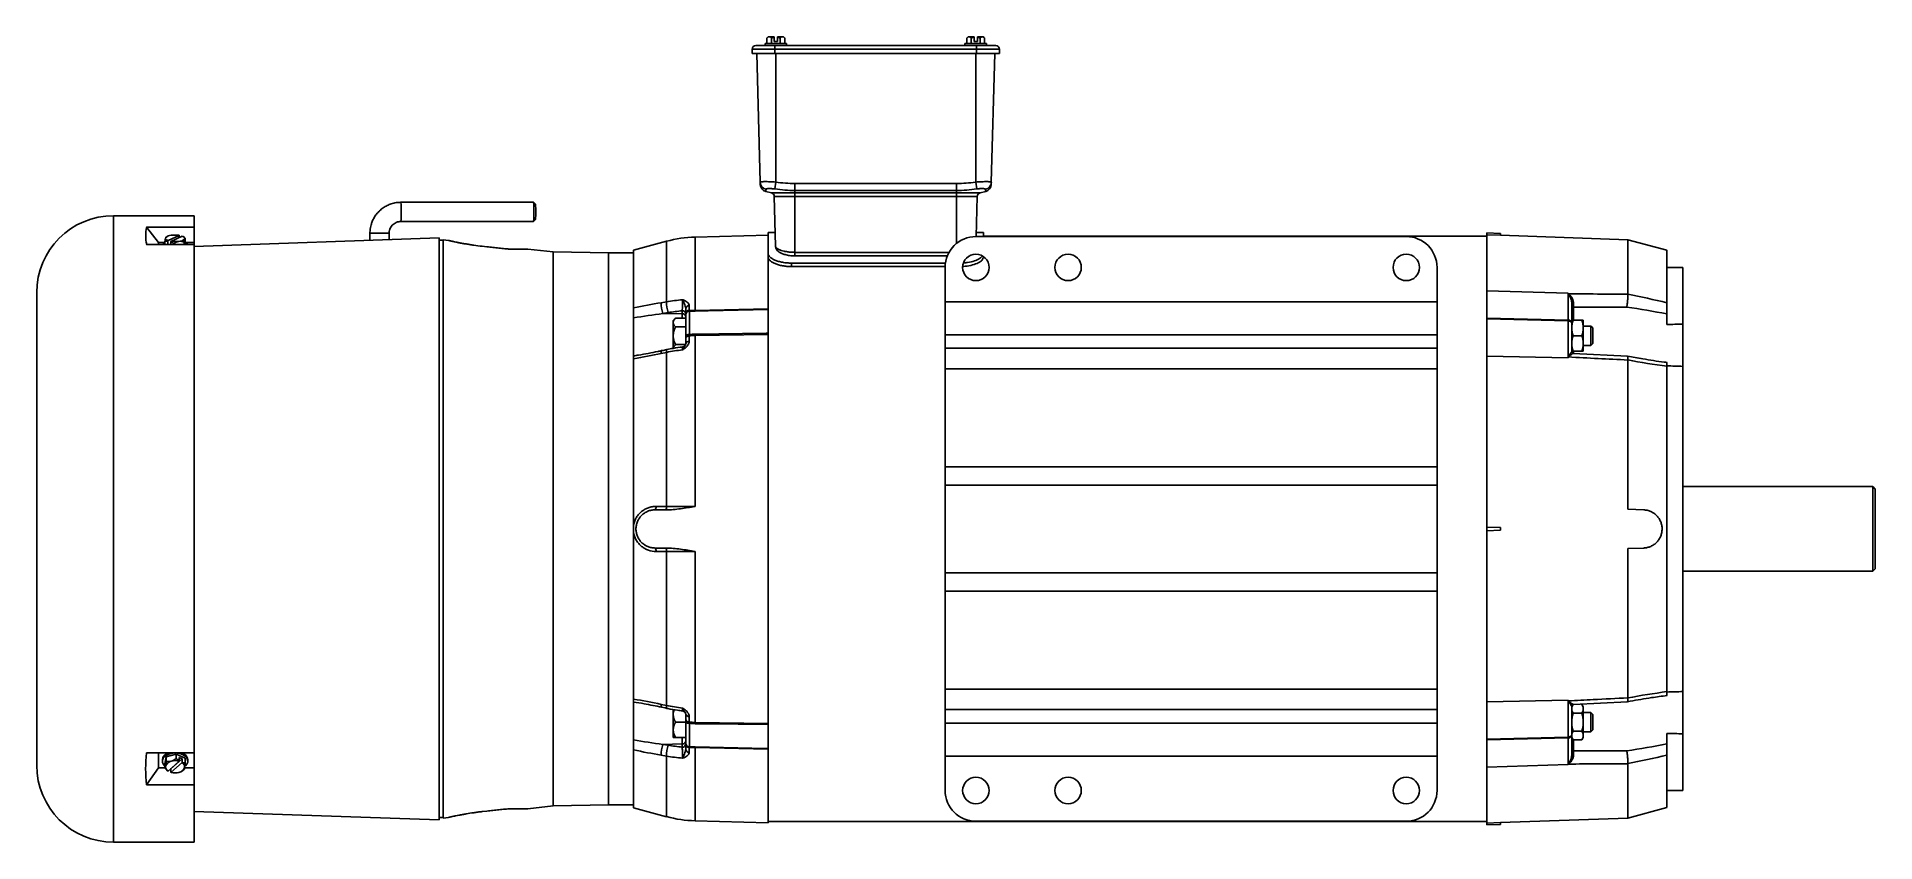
# Paper-space layout '_Bottom' of a CAD drawing. Header units: inches. Extents: x -17.7 to 12.2, y -5.1 to 8.
import ezdxf

# ---------------------------------------------------------------- set-up
doc = ezdxf.new("R2010")
doc.units = ezdxf.units.IN
doc.header["$MEASUREMENT"] = 0

psp = doc.layouts.new('_Bottom')

# ---------------------------------------------------------------- linework, layer by layer
at = {"color": 7, "linetype": 'Continuous', "lineweight": 25}
for p, q in [((-2.084, 7.795), (-6.104, 7.795)), ((-6.104, 7.725), (-6.104, 7.795)), ((-6.044, 7.855), (-2.144, 7.855)), ((-5.893, 7.886), (-5.893, 7.855)), ((-5.545, 7.886), (-5.893, 7.886)), ((-5.863, 7.977), (-5.863, 7.886)), ((-5.746, 7.996), (-5.844, 7.996)), ((-5.791, 7.977), (-5.791, 7.886)), ((-5.746, 7.996), (-5.746, 7.922)), ((-5.746, 7.922), (-5.692, 7.922)), ((-5.734, 7.725), (-5.734, 7.855)), ((-5.692, 7.922), (-5.692, 7.996)), ((-5.594, 7.996), (-5.692, 7.996)), ((-5.647, 7.977), (-5.647, 7.886)), ((-5.575, 7.977), (-5.575, 7.886)), ((-5.545, 7.855), (-5.545, 7.886)), ((-2.643, 7.886), (-2.643, 7.855)), ((-2.295, 7.886), (-2.643, 7.886)), ((-2.613, 7.977), (-2.613, 7.886)), ((-2.496, 7.996), (-2.594, 7.996)), ((-2.541, 7.977), (-2.541, 7.886)), ((-2.496, 7.996), (-2.496, 7.922)), ((-2.496, 7.922), (-2.442, 7.922)), ((-2.454, 7.725), (-2.454, 7.855)), ((-2.344, 7.996), (-2.442, 7.996)), ((-2.442, 7.922), (-2.442, 7.996)), ((-2.397, 7.977), (-2.397, 7.886)), ((-2.325, 7.977), (-2.325, 7.886)), ((-2.295, 7.855), (-2.295, 7.886)), ((-2.084, 7.725), (-2.084, 7.795)), ((-6.104, 7.725), (-2.084, 7.725)), ((-5.973, 5.633), (-6.028, 7.725)), ((-5.719, 5.636), (-5.719, 7.725)), ((-2.469, 5.636), (-2.469, 7.725)), ((-2.215, 5.633), (-2.16, 7.725)), ((-5.884, 5.484), (-5.79, 5.459)), ((-5.79, 5.459), (-2.398, 5.459)), ((-2.443, 5.402), (-5.745, 5.402)), ((-5.724, 4.593), (-5.745, 5.402)), ((-5.735, 5.524), (-5.719, 5.636)), ((-5.409, 5.613), (-2.779, 5.613)), ((-5.409, 5.613), (-5.409, 4.436)), ((-2.779, 5.5), (-5.409, 5.5)), ((-2.779, 4.64), (-2.779, 5.613)), ((-2.469, 5.636), (-2.453, 5.524)), ((-2.443, 5.402), (-2.46, 4.75)), ((-2.304, 5.484), (-2.398, 5.459)), ((-15.179, 5.09), (-16.489, 5.09)), ((-15.179, 5.09), (-15.179, -5.09)), ((-9.66, 5.308), (-11.818, 5.308)), ((-9.629, 5.276), (-9.659, 5.307)), ((-15.952, 4.901), (-15.179, 4.901)), ((-15.952, 4.901), (-15.758, 4.652)), ((-12.32, 4.805), (-12.32, 4.689)), ((-12.32, 4.805), (-12.008, 4.805)), ((-12.008, 4.7), (-12.008, 4.805)), ((-11.818, 4.995), (-9.66, 4.995)), ((-9.659, 4.995), (-9.629, 5.026)), ((-5.73, 4.818), (-5.844, 4.818)), ((-5.844, 4.818), (-5.844, 3.578)), ((-2.344, 4.818), (-2.458, 4.818)), ((-2.344, 4.818), (-2.344, 4.75)), ((5.844, 4.809), (5.844, -4.809)), ((6.064, 4.801), (5.844, 4.809)), ((6.064, 4.771), (6.064, 4.801)), ((-15.179, 4.623), (-15.952, 4.623)), ((-15.758, 4.652), (-15.758, 4.623)), ((-15.655, 4.652), (-15.758, 4.652)), ((-15.654, 4.669), (-15.654, 4.623)), ((-15.606, 4.623), (-15.606, 4.681)), ((-15.423, 4.77), (-15.604, 4.685)), ((-15.557, 4.632), (-15.577, 4.623)), ((-15.557, 4.669), (-15.557, 4.623)), ((-15.374, 4.758), (-15.556, 4.673)), ((-15.509, 4.632), (-15.509, 4.623)), ((-15.421, 4.736), (-15.421, 4.768)), ((-15.344, 4.657), (-15.344, 4.623)), ((-15.324, 4.634), (-15.328, 4.623)), ((-15.324, 4.719), (-15.324, 4.634)), ((-15.179, 4.652), (-15.324, 4.652)), ((-11.194, 4.728), (-15.179, 4.589)), ((-11.194, -4.728), (-11.194, 4.728)), ((-11.132, 4.69), (-11.194, 4.69)), ((-11.041, 4.687), (-11.132, 4.697)), ((-11.132, 4.697), (-11.132, -4.697)), ((-10.419, 4.584), (-10.497, 4.593)), ((-9.342, 4.5), (-9.752, 4.545)), ((-8.442, 4.484), (-9.342, 4.5)), ((-9.342, 4.5), (-9.342, -4.5)), ((-7.497, 4.675), (-8.032, 4.532)), ((-8.032, 3.59), (-8.032, 4.532)), ((-5.844, 4.773), (-7.032, 4.742)), ((-2.466, 4.75), (4.534, 4.75)), ((5.844, 4.756), (-2.344, 4.756)), ((6.064, 4.771), (5.844, 4.779)), ((8.136, 4.699), (6.064, 4.771)), ((8.774, 4.528), (8.136, 4.699)), ((8.136, 3.814), (8.136, 4.699)), ((8.774, 3.676), (8.774, 4.528)), ((-8.032, 4.484), (-8.442, 4.484)), ((-5.464, 4.319), (-2.961, 4.319)), ((-5.464, 4.319), (-5.464, 4.263)), ((-5.464, 4.263), (-2.966, 4.263)), ((-2.93, 4.436), (-5.409, 4.436)), ((-2.966, 4.25), (-2.966, -4.25)), ((-2.344, 4.427), (-2.344, 4.417)), ((5.034, 4.25), (5.034, -4.25)), ((9.032, 4.249), (8.774, 4.249)), ((9.032, 4.249), (9.032, -4.249)), ((-17.739, 3.84), (-17.739, -3.84)), ((-7.583, 3.676), (-7.497, 3.691)), ((-7.128, 3.627), (-7.128, 3.551)), ((-2.966, 3.69), (5.034, 3.69)), ((7.166, 3.83), (5.844, 3.868)), ((7.166, 3.394), (7.166, 3.83)), ((7.224, 3.683), (7.224, 2.88)), ((-8.032, 3.494), (-8.032, 2.811)), ((-7.47, 3.515), (-7.556, 3.5)), ((-7.556, 3.5), (-7.242, 3.494)), ((-7.351, 3.425), (-7.389, 3.387)), ((-7.389, 3.387), (-7.389, 2.925)), ((-7.351, 3.425), (-7.184, 3.425)), ((-7.242, 3.425), (-7.242, 3.544)), ((-7.184, 3.506), (-7.184, 3.581)), ((-7.184, 3.14), (-7.184, 3.481)), ((-7.126, 3.538), (-7.126, 3.158)), ((-7.032, 3.551), (-5.844, 3.578)), ((-5.844, 3.18), (-5.844, 3.567)), ((5.844, 3.427), (7.166, 3.394)), ((7.166, 3.381), (5.844, 3.414)), ((7.166, 2.78), (7.166, 3.381)), ((7.246, 3.39), (7.39, 3.39)), ((7.412, 2.89), (7.412, 3.39)), ((7.536, 3.296), (7.412, 3.296)), ((7.566, 3.266), (7.536, 3.296)), ((7.536, 2.983), (7.536, 3.296)), ((8.774, 3.494), (8.774, 3.321)), ((-7.351, 3.282), (-7.184, 3.282)), ((-7.351, 2.997), (-7.184, 2.997)), ((-7.184, 3.009), (-7.184, 3.097)), ((-7.128, 3.137), (-7.128, 3.047)), ((-5.844, 3.159), (-7.032, 3.143)), ((-7.032, 0.365), (-7.032, 3.143)), ((-5.844, 3.159), (-5.844, -3.159)), ((-2.966, 3.156), (5.034, 3.156)), ((7.246, 3.14), (7.39, 3.14)), ((7.536, 2.983), (7.566, 3.013)), ((7.566, 3.013), (7.566, 3.266)), ((-8.032, 0.068), (-8.032, 2.765)), ((-7.497, 2.868), (-7.583, 2.85)), ((-7.497, 0.365), (-7.497, 2.868)), ((-2.966, 2.935), (5.034, 2.935)), ((7.166, 2.78), (5.844, 2.807)), ((7.246, 2.89), (7.39, 2.89)), ((8.131, 2.808), (7.25, 2.852)), ((7.412, 2.983), (7.536, 2.983)), ((8.136, 0.319), (8.136, 2.745)), ((-2.966, 2.603), (5.034, 2.603)), ((8.774, -2.643), (8.774, 2.643)), ((-2.966, 1.01), (5.034, 1.01)), ((-2.966, 0.711), (5.034, 0.711)), ((12.121, 0.687), (9.032, 0.687)), ((12.161, 0.647), (12.121, 0.687)), ((12.121, -0.687), (12.121, 0.687)), ((12.161, 0.647), (12.161, -0.647)), ((-7.684, 0.31), (-7.508, 0.31)), ((8.395, 0.31), (8.136, 0.319)), ((6.064, 0.021), (5.844, 0.029)), ((6.064, -0.021), (6.064, 0.021)), ((-8.032, -2.765), (-8.032, -0.068)), ((6.064, -0.021), (5.844, -0.029)), ((-7.684, -0.31), (-7.508, -0.31)), ((-7.497, -2.868), (-7.497, -0.365)), ((-7.032, -3.143), (-7.032, -0.365)), ((8.136, -0.319), (8.395, -0.31)), ((8.136, -2.745), (8.136, -0.319)), ((-2.966, -0.711), (5.034, -0.711)), ((9.032, -0.687), (12.121, -0.687)), ((12.121, -0.687), (12.161, -0.647)), ((-2.966, -1.01), (5.034, -1.01)), ((-2.966, -2.603), (5.034, -2.603)), ((-8.032, -2.811), (-8.032, -3.494)), ((-7.583, -2.85), (-7.497, -2.868)), ((-7.389, -2.929), (-7.389, -3.387)), ((-2.966, -2.935), (5.034, -2.935)), ((7.166, -2.78), (5.844, -2.807)), ((7.166, -3.381), (7.166, -2.78)), ((7.246, -2.852), (7.224, -2.89)), ((7.224, -2.88), (7.224, -3.683)), ((7.252, -2.852), (8.131, -2.808)), ((7.412, -2.89), (7.39, -2.851)), ((7.412, -3.39), (7.412, -2.89)), ((7.536, -2.983), (7.412, -2.983)), ((7.566, -3.013), (7.536, -2.983)), ((7.536, -3.296), (7.536, -2.983)), ((-7.351, -3.14), (-7.184, -3.14)), ((-7.184, -3.097), (-7.184, -3.009)), ((-7.184, -3.481), (-7.184, -3.14)), ((-7.128, -3.047), (-7.128, -3.137)), ((-7.126, -3.158), (-7.126, -3.538)), ((-7.032, -3.143), (-5.844, -3.159)), ((-5.844, -3.567), (-5.844, -3.18)), ((-2.966, -3.156), (5.034, -3.156)), ((7.246, -2.995), (7.39, -2.995)), ((7.246, -3.284), (7.39, -3.284)), ((7.536, -3.296), (7.566, -3.266)), ((7.566, -3.266), (7.566, -3.013)), ((-7.556, -3.5), (-7.242, -3.494)), ((-7.556, -3.5), (-7.47, -3.515)), ((-7.351, -3.387), (-7.184, -3.387)), ((-7.242, -3.544), (-7.242, -3.387)), ((-7.184, -3.581), (-7.184, -3.506)), ((-7.128, -3.551), (-7.128, -3.627)), ((-5.844, -3.578), (-7.032, -3.551)), ((-5.844, -3.578), (-5.844, -4.773)), ((5.844, -3.414), (7.166, -3.381)), ((7.166, -3.394), (5.844, -3.427)), ((7.166, -3.83), (7.166, -3.394)), ((7.224, -3.39), (7.246, -3.428)), ((7.246, -3.428), (7.39, -3.428)), ((7.39, -3.428), (7.412, -3.39)), ((7.412, -3.296), (7.536, -3.296)), ((8.774, -3.321), (8.774, -3.494)), ((-15.952, -3.64), (-15.179, -3.64)), ((-15.952, -4.156), (-15.758, -3.883)), ((-15.758, -3.64), (-15.758, -3.883)), ((-15.758, -3.883), (-15.654, -3.883)), ((-15.696, -3.749), (-15.696, -3.773)), ((-15.654, -3.819), (-15.634, -3.705)), ((-15.654, -3.889), (-15.654, -3.819)), ((-15.47, -3.658), (-15.634, -3.705)), ((-15.634, -3.774), (-15.634, -3.705)), ((-15.423, -3.775), (-15.604, -3.933)), ((-15.373, -3.735), (-15.557, -3.896)), ((-15.374, -3.797), (-15.556, -3.956)), ((-15.47, -3.728), (-15.47, -3.658)), ((-15.47, -3.658), (-15.324, -3.727)), ((-15.423, -3.775), (-15.421, -3.771)), ((-15.373, -3.735), (-15.421, -3.712)), ((-15.421, -3.712), (-15.421, -3.771)), ((-15.374, -3.797), (-15.373, -3.794)), ((-15.373, -3.794), (-15.373, -3.735)), ((-15.335, -3.883), (-15.179, -3.883)), ((-15.322, -3.851), (-15.331, -3.859)), ((-15.324, -3.796), (-15.324, -3.727)), ((-15.282, -3.773), (-15.282, -3.749)), ((-8.032, -4.532), (-8.032, -3.59)), ((-7.497, -3.691), (-7.583, -3.676)), ((-2.966, -3.69), (5.034, -3.69)), ((7.166, -3.83), (5.844, -3.868)), ((8.136, -4.699), (8.136, -3.814)), ((8.774, -4.528), (8.774, -3.676)), ((-15.179, -4.156), (-15.952, -4.156)), ((-15.557, -3.898), (-15.563, -3.897)), ((-15.557, -3.896), (-15.56, -3.894)), ((-15.557, -3.955), (-15.557, -3.896)), ((-9.342, -4.5), (-8.442, -4.484)), ((-8.442, -4.484), (-8.032, -4.484)), ((8.774, -4.249), (9.032, -4.249)), ((-15.179, -4.589), (-11.194, -4.728)), ((-11.194, -4.69), (-11.132, -4.69)), ((-11.132, -4.697), (-11.041, -4.687)), ((-10.497, -4.593), (-10.419, -4.584)), ((-9.752, -4.545), (-9.342, -4.5)), ((-8.032, -4.532), (-7.497, -4.675)), ((-7.032, -4.742), (-5.844, -4.773)), ((-5.844, -4.756), (5.844, -4.756)), ((-2.466, -4.75), (4.534, -4.75)), ((5.844, -4.779), (6.064, -4.771)), ((6.064, -4.771), (8.136, -4.699)), ((6.064, -4.801), (6.064, -4.771)), ((8.136, -4.699), (8.774, -4.528)), ((6.064, -4.801), (5.844, -4.809)), ((-16.489, -5.09), (-15.179, -5.09))]:
    psp.add_line(p, q, dxfattribs=at)
at = {"color": 8, "linetype": 'Continuous', "lineweight": 25}
for p, q in [((-16.489, 5.09), (-16.489, -5.09)), ((-7.497, 3.691), (-7.497, 4.675)), ((-7.032, 3.551), (-7.032, 4.742)), ((-5.409, 4.494), (-2.902, 4.494)), ((-8.442, 4.484), (-8.442, -4.484)), ((7.253, 3.606), (7.253, 3.391)), ((7.253, 2.885), (7.253, 2.848)), ((-7.032, -4.742), (-7.032, -3.551)), ((7.253, -3.428), (7.253, -3.606)), ((-7.497, -4.675), (-7.497, -3.691))]:
    psp.add_line(p, q, dxfattribs=at)
at = {"color": 7, "linetype": 'Continuous', "lineweight": 25, "flags": 128}
for points in [[(-15.604, 4.685), (-15.615, 4.69), (-15.624, 4.694), (-15.631, 4.699), (-15.637, 4.705), (-15.642, 4.71), (-15.644, 4.716), (-15.645, 4.722), (-15.644, 4.727)], [(-15.334, 4.716), (-15.333, 4.721), (-15.334, 4.727), (-15.337, 4.733), (-15.341, 4.738), (-15.347, 4.744), (-15.355, 4.749), (-15.364, 4.754), (-15.374, 4.758)], [(-15.334, 4.716), (-15.333, 4.719), (-15.332, 4.722), (-15.33, 4.724), (-15.329, 4.725), (-15.328, 4.725), (-15.327, 4.724), (-15.325, 4.722), (-15.324, 4.719)], [(-15.324, 4.652), (-15.3, 4.638), (-15.286, 4.623)], [(7.253, 3.606), (7.247, 3.606), (7.242, 3.605), (7.237, 3.603), (7.232, 3.601), (7.229, 3.598), (7.226, 3.595), (7.225, 3.592), (7.224, 3.588)], [(-5.844, 3.567), (-6.821, 3.544), (-7.032, 3.539)], [(7.166, 3.381), (7.177, 3.38), (7.188, 3.378), (7.198, 3.375), (7.207, 3.37), (7.214, 3.365), (7.22, 3.359), (7.223, 3.352), (7.224, 3.346)], [(-7.126, 3.158), (-7.137, 3.158), (-7.148, 3.157), (-7.158, 3.155), (-7.167, 3.153), (-7.174, 3.15), (-7.18, 3.147), (-7.183, 3.143), (-7.184, 3.14)], [(-7.032, 3.164), (-5.878, 3.179), (-5.844, 3.18)], [(-7.491, 2.915), (-7.551, 2.902), (-7.577, 2.897)], [(-7.668, 0.365), (-7.553, 0.365), (-7.497, 0.365)], [(-7.497, -0.365), (-7.613, -0.365), (-7.668, -0.365)], [(-7.577, -2.897), (-7.517, -2.909), (-7.491, -2.915)], [(-7.126, -3.158), (-7.137, -3.158), (-7.148, -3.157), (-7.158, -3.155), (-7.167, -3.153), (-7.174, -3.15), (-7.18, -3.147), (-7.183, -3.143), (-7.184, -3.14)], [(-5.844, -3.18), (-6.821, -3.167), (-7.032, -3.164)], [(-7.032, -3.539), (-5.878, -3.566), (-5.844, -3.567)], [(7.224, -3.346), (7.223, -3.352), (7.22, -3.359), (7.214, -3.365), (7.207, -3.37), (7.198, -3.375), (7.188, -3.378), (7.177, -3.38), (7.166, -3.381)], [(-15.654, -3.853), (-15.679, -3.826), (-15.694, -3.793), (-15.695, -3.759), (-15.682, -3.725), (-15.656, -3.695), (-15.619, -3.67), (-15.573, -3.652), (-15.521, -3.642), (-15.492, -3.64)], [(-15.486, -3.64), (-15.467, -3.641), (-15.414, -3.649), (-15.367, -3.666), (-15.328, -3.69), (-15.3, -3.72), (-15.285, -3.753), (-15.283, -3.787), (-15.296, -3.821), (-15.322, -3.851)], [(7.253, -3.606), (7.247, -3.606), (7.242, -3.605), (7.237, -3.603), (7.232, -3.601), (7.229, -3.598), (7.226, -3.595), (7.225, -3.592), (7.224, -3.588)]]:
    psp.add_lwpolyline(points, dxfattribs=at)
at = {"color": 8, "linetype": 'Continuous', "lineweight": 25, "flags": 128}
for points in [[(-7.577, 2.897), (-7.578, 2.896), (-7.581, 2.892), (-7.583, 2.882), (-7.584, 2.868), (-7.583, 2.85)], [(-7.491, 2.915), (-7.492, 2.914), (-7.495, 2.91), (-7.497, 2.9), (-7.498, 2.886), (-7.497, 2.868)], [(-7.577, -2.897), (-7.578, -2.896), (-7.581, -2.892), (-7.583, -2.882), (-7.584, -2.868), (-7.583, -2.85)], [(-7.491, -2.915), (-7.492, -2.914), (-7.495, -2.91), (-7.497, -2.9), (-7.498, -2.886), (-7.497, -2.868)]]:
    psp.add_lwpolyline(points, dxfattribs=at)
at = {"color": 7, "linetype": 'Continuous', "lineweight": 25}
for centre in [(-2.466, 4.25), (-0.966, 4.25), (4.534, 4.25), (-2.466, -4.25), (-0.966, -4.25), (4.534, -4.25)]:
    psp.add_circle(centre, 0.215, dxfattribs=at)
for centre, radius, start, end in [((-6.044, 7.795), 0.06, 90, 180), ((-5.719, 7.855), 0.188, 131.5578, 139.996), ((-5.824, 7.948), 0.0484, 93.6631, 144.014), ((-5.83, 7.948), 0.0484, 35.986, 86.3369), ((-5.719, 7.855), 0.141, 101.0397, 120.7862), ((-5.719, 7.855), 0.141, 59.2138, 78.9603), ((-5.608, 7.948), 0.0484, 93.6631, 144.014), ((-5.614, 7.948), 0.0484, 35.986, 86.3369), ((-5.719, 7.855), 0.188, 40.004, 48.4422), ((-2.469, 7.855), 0.188, 131.5578, 139.996), ((-2.574, 7.948), 0.0484, 93.6631, 144.014), ((-2.58, 7.948), 0.0484, 35.986, 86.3369), ((-2.469, 7.855), 0.141, 101.0397, 120.7862), ((-2.469, 7.855), 0.141, 59.2138, 78.9603), ((-2.358, 7.948), 0.0484, 93.6631, 144.014), ((-2.364, 7.948), 0.0484, 35.986, 86.3369), ((-2.469, 7.855), 0.188, 40.004, 48.4422), ((-2.144, 7.795), 0.06, 0, 90), ((-5.855, 5.636), 0.119, 181.7996, 259.0684), ((-5.852, 5.6), 0.12, 181.5, 255), ((-5.805, 5.401), 0.06, 1.5, 75), ((-2.383, 5.401), 0.06, 105, 178.5), ((-2.333, 5.636), 0.119, 280.9316, 358.2004), ((-2.336, 5.6), 0.12, 285, 358.5), ((-16.489, 3.84), 1.25, 90, 180), ((-10.947, 5.196), 1.292, 358.0265, 4.961), ((-10.947, 5.107), 1.292, 355.039, 1.9735), ((-11.291, 5.151), 1.667, 355.6934, 4.3066), ((-15.359, 4.762), 0.608, 166.7994, 193.2006), ((-15.62, 4.569), 0.0902, 112.4636, 142.9655), ((-15.308, 4.641), 0.347, 165.6212, 175.4921), ((-15.608, 4.592), 0.0892, 88.5679, 121.2157), ((-15.553, 4.654), 0.117, 89.2945, 141.1484), ((-15.625, 4.723), 0.0195, 140.533, 168.1022), ((-15.489, 4.58), 0.217, 132.1771, 134.0817), ((-15.294, 4.536), 0.343, 154.3284, 154.9995), ((-15.246, 4.524), 0.343, 154.3284, 154.9995), ((-15.629, 4.526), 0.16, 41.3115, 63.3437), ((-15.489, 5.099), 0.431, 261.1393, 278.3781), ((-15.489, 4.345), 0.431, 81.1393, 98.3781), ((-15.401, 4.516), 0.159, 99.3448, 132.9819), ((-15.425, 4.789), 0.117, 269.2945, 321.1484), ((-15.406, 4.552), 0.122, 59.3139, 99.4676), ((-15.497, 4.706), 0.0981, 39.7463, 41.2932), ((-14.998, 4.63), 0.347, 165.6212, 175.4921), ((-15.489, 4.58), 0.217, 41.5925, 47.8229), ((-6.98, 2.743), 2, 91.5, 105), ((-2.466, 4.25), 0.5, 90, 180), ((4.534, 4.25), 0.5, 0, 90), ((-7.111, 3.661), 0.472, 178.0957, 199.8874), ((-7.025, 3.676), 0.473, 178.1116, 199.8795), ((-7.131, 3.574), 0.0532, 86.9257, 172.1101), ((7.167, 3.857), 0.0366, 271.7909, 273.0278), ((7.246, 3.601), 0.0851, 85.3854, 104.766), ((-7.236, 3.492), 0.053, 11.1269, 96.9239), ((-7.236, 3.442), 0.053, 11.1269, 96.9239), ((-7.132, 3.498), 0.0528, 86.4342, 171.4002), ((-7.126, 3.48), 0.0585, 90.0618, 178.59), ((-7.572, 3.545), 0.54, 359.3637, 0.6363), ((6.328, 3.388), 0.838, 359.5452, 0.4548), ((7.17, 3.34), 0.0547, 6.3929, 93.6749), ((-7.134, 3.085), 0.0514, 83.8907, 167.1062), ((-7.134, 2.997), 0.0511, 83.3744, 166.068), ((-8.693, 3.154), 1.661, 359.6413, 0.3587), ((-7.244, 3.016), 0.06, 276.0523, 324.8826), ((7.175, 2.844), 0.0508, 261.6119, 262.5096), ((-7.732, 0.353), 0.065, 318.0886, 10.6074), ((-7.561, 0.353), 0.0651, 318.1049, 10.6148), ((-7.732, -0.353), 0.065, 349.3926, 41.9114), ((-7.561, -0.353), 0.0651, 349.3852, 41.8951), ((-7.244, -3.016), 0.06, 35.2562, 83.7892), ((7.175, -2.844), 0.0508, 97.4904, 98.3881), ((-7.134, -2.997), 0.0511, 193.932, 276.6256), ((-7.134, -3.085), 0.0514, 192.8938, 276.1093), ((-8.693, -3.154), 1.661, 359.6413, 0.3587), ((-7.111, -3.661), 0.472, 160.1126, 181.9043), ((-7.025, -3.676), 0.473, 160.1205, 181.8884), ((-7.236, -3.442), 0.053, 263.0761, 348.8731), ((-7.236, -3.492), 0.053, 263.0761, 348.8731), ((-7.126, -3.48), 0.0585, 181.41, 269.9382), ((-7.132, -3.498), 0.0528, 188.5998, 273.5658), ((-7.131, -3.574), 0.0532, 187.8899, 273.0743), ((-7.572, -3.545), 0.54, 359.3637, 0.6363), ((7.17, -3.34), 0.0547, 266.3251, 353.6071), ((6.328, -3.388), 0.838, 359.5452, 0.4548), ((-16.489, -3.84), 1.25, 180, 270), ((-13.881, -3.898), 2.087, 172.9084, 187.0916), ((-15.564, -3.767), 0.134, 109.188, 172.4547), ((-15.728, -3.849), 0.0836, 331.7646, 356.4668), ((-15.564, -3.863), 0.081, 174.185, 240.2244), ((-15.532, -3.889), 0.117, 99.6954, 162.5637), ((-16.706, -3.684), 1.075, 350.8856, 355.1913), ((-15.594, -3.64), 0.14, 253.111, 287.3494), ((-15.61, -3.573), 0.209, 286.1577, 312.297), ((-15.489, -4.001), 0.236, 73.683, 105.4223), ((-15.292, -3.577), 0.233, 220.1861, 236.2134), ((-15.446, -3.841), 0.117, 279.6954, 342.5637), ((-15.415, -3.868), 0.081, 354.185, 60.2244), ((-15.344, -3.7), 0.0978, 253.113, 281.8072), ((-15.413, -3.765), 0.131, 6.9322, 71.4251), ((-15.418, -3.871), 0.0836, 331.7646, 356.4668), ((-16.396, -3.706), 1.075, 350.8856, 355.1913), ((7.167, -3.857), 0.0366, 86.9722, 88.2091), ((7.246, -3.601), 0.0851, 255.234, 274.6146), ((-15.476, -3.738), 0.233, 220.1861, 236.2134), ((-15.586, -3.892), 0.0444, 243.5925, 246.0493), ((-15.538, -3.915), 0.0444, 243.5925, 246.0493), ((-15.489, -3.729), 0.236, 253.683, 285.4223), ((-15.489, -3.749), 0.217, 295.1387, 312.1357), ((-2.466, -4.25), 0.5, 180, 270), ((4.534, -4.25), 0.5, 270, 0), ((-6.98, -2.743), 2, 255, 268.5)]:
    psp.add_arc(centre, radius, start, end, dxfattribs=at)
at = {"color": 8, "linetype": 'Continuous', "lineweight": 25}
for centre, radius, start, end in [((-13.106, 5.196), 1.293, 358.0282, 4.9582), ((-13.101, 5.107), 1.288, 355.0259, 1.9815)]:
    psp.add_arc(centre, radius, start, end, dxfattribs=at)
at = {"color": 7, "linetype": 'Continuous', "lineweight": 25}
for points, knots in [([(-5.973, 5.633), (-5.973, 5.634), (-5.972, 5.636), (-5.967, 5.637), (-5.965, 5.638), (-5.96, 5.639), (-5.957, 5.639), (-5.948, 5.641), (-5.94, 5.641), (-5.922, 5.643), (-5.911, 5.643), (-5.887, 5.643), (-5.875, 5.643), (-5.847, 5.643), (-5.832, 5.642), (-5.809, 5.642), (-5.801, 5.641), (-5.785, 5.641), (-5.777, 5.64), (-5.752, 5.639), (-5.736, 5.638), (-5.719, 5.636)], [0, 0, 0, 0, 0.125, 0.125, 0.1875, 0.1875, 0.25, 0.25, 0.375, 0.375, 0.5, 0.5, 0.625, 0.625, 0.75, 0.75, 0.8125, 0.8125, 0.875, 0.875, 1, 1, 1, 1]), ([(-5.972, 5.597), (-5.972, 5.597), (-5.973, 5.6), (-5.973, 5.613), (-5.973, 5.622), (-5.973, 5.633)], [0, 0, 0, 0, 0.5, 0.5, 1, 1, 1, 1]), ([(-5.877, 5.52), (-5.879, 5.509), (-5.88, 5.5), (-5.883, 5.487), (-5.884, 5.484), (-5.884, 5.484)], [0, 0, 0, 0, 0.5, 0.5, 1, 1, 1, 1]), ([(-5.735, 5.524), (-5.744, 5.525), (-5.754, 5.526), (-5.772, 5.528), (-5.781, 5.529), (-5.797, 5.53), (-5.806, 5.53), (-5.821, 5.53), (-5.828, 5.53), (-5.841, 5.53), (-5.847, 5.53), (-5.858, 5.529), (-5.862, 5.528), (-5.869, 5.526), (-5.872, 5.525), (-5.876, 5.523), (-5.877, 5.521), (-5.877, 5.52)], [0, 0, 0, 0, 0.125, 0.125, 0.25, 0.25, 0.375, 0.375, 0.5, 0.5, 0.625, 0.625, 0.75, 0.75, 0.875, 0.875, 1, 1, 1, 1]), ([(-5.409, 5.5), (-5.464, 5.5), (-5.518, 5.502), (-5.627, 5.51), (-5.681, 5.516), (-5.735, 5.524)], [0, 0, 0, 0, 0.5, 0.5, 1, 1, 1, 1]), ([(-5.719, 5.636), (-5.668, 5.629), (-5.616, 5.623), (-5.513, 5.615), (-5.461, 5.613), (-5.409, 5.613)], [0, 0, 0, 0, 0.5, 0.5, 1, 1, 1, 1]), ([(-2.779, 5.613), (-2.727, 5.613), (-2.675, 5.615), (-2.572, 5.623), (-2.52, 5.629), (-2.469, 5.636)], [0, 0, 0, 0, 0.5, 0.5, 1, 1, 1, 1]), ([(-2.453, 5.524), (-2.507, 5.516), (-2.561, 5.51), (-2.67, 5.502), (-2.724, 5.5), (-2.779, 5.5)], [0, 0, 0, 0, 0.5, 0.5, 1, 1, 1, 1]), ([(-2.469, 5.636), (-2.452, 5.638), (-2.436, 5.639), (-2.411, 5.64), (-2.403, 5.64), (-2.387, 5.641), (-2.379, 5.642), (-2.356, 5.642), (-2.342, 5.643), (-2.321, 5.643), (-2.314, 5.643), (-2.301, 5.643), (-2.295, 5.643), (-2.277, 5.643), (-2.267, 5.643), (-2.248, 5.641), (-2.24, 5.641), (-2.231, 5.639), (-2.228, 5.639), (-2.223, 5.638), (-2.221, 5.637), (-2.216, 5.636), (-2.215, 5.634), (-2.215, 5.633)], [0, 0, 0, 0, 0.125, 0.125, 0.1875, 0.1875, 0.25, 0.25, 0.375, 0.375, 0.4375, 0.4375, 0.5, 0.5, 0.625, 0.625, 0.75, 0.75, 0.8125, 0.8125, 0.875, 0.875, 1, 1, 1, 1]), ([(-2.311, 5.52), (-2.311, 5.521), (-2.312, 5.523), (-2.316, 5.525), (-2.319, 5.526), (-2.326, 5.528), (-2.331, 5.529), (-2.341, 5.53), (-2.347, 5.53), (-2.36, 5.53), (-2.367, 5.53), (-2.383, 5.53), (-2.391, 5.53), (-2.408, 5.529), (-2.417, 5.528), (-2.434, 5.526), (-2.444, 5.525), (-2.453, 5.524)], [0, 0, 0, 0, 0.125, 0.125, 0.25, 0.25, 0.375, 0.375, 0.5, 0.5, 0.625, 0.625, 0.75, 0.75, 0.875, 0.875, 1, 1, 1, 1]), ([(-2.304, 5.484), (-2.304, 5.484), (-2.305, 5.487), (-2.308, 5.5), (-2.309, 5.509), (-2.311, 5.52)], [0, 0, 0, 0, 0.5, 0.5, 1, 1, 1, 1]), ([(-2.215, 5.633), (-2.215, 5.622), (-2.215, 5.613), (-2.215, 5.6), (-2.216, 5.597), (-2.216, 5.597)], [0, 0, 0, 0, 0.5, 0.5, 1, 1, 1, 1]), ([(-11.818, 5.307), (-11.843, 5.306), (-11.896, 5.304), (-11.972, 5.285), (-12.043, 5.256), (-12.107, 5.218), (-12.164, 5.171), (-12.214, 5.117), (-12.254, 5.058), (-12.283, 4.999), (-12.301, 4.945), (-12.313, 4.894), (-12.319, 4.849), (-12.32, 4.818), (-12.32, 4.805)], [0, 0, 0, 0, 0.096815, 0.199572, 0.2942, 0.388528, 0.482348, 0.575269, 0.666404, 0.753205, 0.826028, 0.883168, 0.949639, 1, 1, 1, 1]), ([(-12.008, 4.805), (-12.007, 4.822), (-12.005, 4.846), (-11.994, 4.879), (-11.98, 4.906), (-11.958, 4.935), (-11.929, 4.961), (-11.892, 4.981), (-11.854, 4.994), (-11.828, 4.994), (-11.818, 4.994)], [0, 0, 0, 0, 0.168818, 0.237554, 0.352138, 0.472871, 0.604361, 0.744405, 0.892655, 1, 1, 1, 1]), ([(-10.755, 4.63), (-10.776, 4.633), (-10.797, 4.637), (-10.836, 4.644), (-10.855, 4.648), (-10.881, 4.653), (-10.89, 4.654), (-10.906, 4.658), (-10.914, 4.659), (-10.937, 4.664), (-10.951, 4.667), (-10.97, 4.671), (-10.976, 4.672), (-10.987, 4.675), (-10.992, 4.676), (-11.007, 4.679), (-11.015, 4.681), (-11.028, 4.684), (-11.033, 4.685), (-11.039, 4.686), (-11.041, 4.687), (-11.041, 4.687)], [0, 0, 0, 0, 0.125, 0.125, 0.25, 0.25, 0.3125, 0.3125, 0.375, 0.375, 0.5, 0.5, 0.5625, 0.5625, 0.625, 0.625, 0.75, 0.75, 0.875, 0.875, 1, 1, 1, 1]), ([(-10.497, 4.593), (-10.542, 4.598), (-10.586, 4.604), (-10.651, 4.613), (-10.673, 4.616), (-10.714, 4.623), (-10.735, 4.626), (-10.755, 4.63)], [0, 0, 0, 0, 0.5, 0.5, 0.75, 0.75, 1, 1, 1, 1]), ([(-10.031, 4.545), (-10.033, 4.545), (-10.035, 4.545), (-10.038, 4.545), (-10.04, 4.545), (-10.046, 4.546), (-10.05, 4.546), (-10.062, 4.547), (-10.07, 4.548), (-10.094, 4.55), (-10.11, 4.551), (-10.159, 4.556), (-10.191, 4.559), (-10.256, 4.566), (-10.289, 4.57), (-10.354, 4.577), (-10.387, 4.581), (-10.419, 4.584)], [0, 0, 0, 0, 0.015625, 0.015625, 0.03125, 0.03125, 0.0625, 0.0625, 0.125, 0.125, 0.25, 0.25, 0.5, 0.5, 0.75, 0.75, 1, 1, 1, 1]), ([(-9.752, 4.545), (-9.752, 4.545), (-9.76, 4.545), (-9.782, 4.545), (-9.791, 4.545), (-9.812, 4.545), (-9.824, 4.545), (-9.85, 4.545), (-9.864, 4.545), (-9.893, 4.545), (-9.909, 4.545), (-9.959, 4.545), (-9.994, 4.545), (-10.031, 4.545)], [0, 0, 0, 0, 0.25, 0.25, 0.375, 0.375, 0.5, 0.5, 0.625, 0.625, 0.75, 0.75, 1, 1, 1, 1]), ([(-5.724, 4.593), (-5.724, 4.587), (-5.722, 4.581), (-5.716, 4.572), (-5.713, 4.569), (-5.707, 4.563), (-5.704, 4.56), (-5.692, 4.552), (-5.683, 4.546), (-5.666, 4.538), (-5.66, 4.536), (-5.647, 4.53), (-5.64, 4.528), (-5.619, 4.521), (-5.603, 4.517), (-5.569, 4.509), (-5.551, 4.506), (-5.512, 4.5), (-5.493, 4.498), (-5.462, 4.496), (-5.451, 4.495), (-5.43, 4.495), (-5.42, 4.494), (-5.409, 4.494)], [0, 0, 0, 0, 0.125, 0.125, 0.1875, 0.1875, 0.25, 0.25, 0.375, 0.375, 0.4375, 0.4375, 0.5, 0.5, 0.625, 0.625, 0.75, 0.75, 0.875, 0.875, 0.9375, 0.9375, 1, 1, 1, 1]), ([(-5.722, 4.592), (-5.722, 4.586), (-5.723, 4.57), (-5.711, 4.545), (-5.691, 4.519), (-5.662, 4.495), (-5.621, 4.474), (-5.576, 4.457), (-5.542, 4.451), (-5.528, 4.448)], [0, 0, 0, 0, 0.066823, 0.197547, 0.33454, 0.492702, 0.677767, 0.866388, 1, 1, 1, 1]), ([(-5.844, 4.476), (-5.844, 4.466), (-5.842, 4.457), (-5.834, 4.443), (-5.831, 4.438), (-5.824, 4.429), (-5.82, 4.424), (-5.806, 4.41), (-5.794, 4.401), (-5.774, 4.388), (-5.766, 4.384), (-5.751, 4.376), (-5.742, 4.372), (-5.716, 4.361), (-5.697, 4.354), (-5.666, 4.345), (-5.655, 4.342), (-5.633, 4.337), (-5.622, 4.335), (-5.599, 4.33), (-5.587, 4.328), (-5.563, 4.325), (-5.551, 4.324), (-5.514, 4.321), (-5.489, 4.319), (-5.464, 4.319)], [0, 0, 0, 0, 0.125, 0.125, 0.1875, 0.1875, 0.25, 0.25, 0.375, 0.375, 0.4375, 0.4375, 0.5, 0.5, 0.625, 0.625, 0.6875, 0.6875, 0.75, 0.75, 0.8125, 0.8125, 0.875, 0.875, 1, 1, 1, 1]), ([(-5.464, 4.263), (-5.489, 4.263), (-5.514, 4.264), (-5.55, 4.268), (-5.562, 4.269), (-5.586, 4.272), (-5.598, 4.274), (-5.632, 4.28), (-5.654, 4.285), (-5.685, 4.294), (-5.695, 4.297), (-5.715, 4.304), (-5.724, 4.308), (-5.75, 4.319), (-5.766, 4.327), (-5.787, 4.339), (-5.793, 4.344), (-5.805, 4.353), (-5.81, 4.357), (-5.82, 4.366), (-5.824, 4.371), (-5.831, 4.38), (-5.834, 4.385), (-5.842, 4.399), (-5.844, 4.408), (-5.844, 4.417)], [0, 0, 0, 0, 0.125, 0.125, 0.1875, 0.1875, 0.25, 0.25, 0.375, 0.375, 0.4375, 0.4375, 0.5, 0.5, 0.625, 0.625, 0.6875, 0.6875, 0.75, 0.75, 0.8125, 0.8125, 0.875, 0.875, 1, 1, 1, 1]), ([(-5.409, 4.436), (-5.439, 4.437), (-5.482, 4.438), (-5.517, 4.446), (-5.528, 4.448)], [0, 0, 0, 0, 0.709599, 1, 1, 1, 1]), ([(-2.344, 4.417), (-2.348, 4.401), (-2.356, 4.369), (-2.421, 4.323), (-2.517, 4.287), (-2.61, 4.268), (-2.666, 4.266), (-2.679, 4.266)], [0, 0, 0, 0, 0.231088, 0.462197, 0.693785, 0.925718, 1, 1, 1, 1]), ([(-2.664, 4.324), (-2.642, 4.325), (-2.579, 4.328), (-2.486, 4.353), (-2.4, 4.391), (-2.374, 4.421), (-2.362, 4.434)], [0, 0, 0, 0, 0.1514, 0.446043, 0.743454, 1, 1, 1, 1]), ([(-8.032, 3.59), (-8.032, 3.585), (-8.032, 3.578), (-8.032, 3.564), (-8.032, 3.556), (-8.032, 3.539), (-8.032, 3.531), (-8.032, 3.512), (-8.032, 3.503), (-8.032, 3.494)], [0, 0, 0, 0, 0.25, 0.25, 0.5, 0.5, 0.75, 0.75, 1, 1, 1, 1]), ([(-7.242, 3.544), (-7.241, 3.556), (-7.24, 3.571), (-7.239, 3.594), (-7.238, 3.603), (-7.238, 3.619), (-7.237, 3.628), (-7.237, 3.645), (-7.237, 3.653), (-7.236, 3.67), (-7.236, 3.678), (-7.236, 3.693), (-7.236, 3.7), (-7.236, 3.713), (-7.236, 3.719), (-7.236, 3.724)], [0, 0, 0, 0, 0.25, 0.25, 0.375, 0.375, 0.5, 0.5, 0.625, 0.625, 0.75, 0.75, 0.875, 0.875, 1, 1, 1, 1]), ([(-7.128, 3.627), (-7.128, 3.639), (-7.132, 3.649), (-7.14, 3.664), (-7.144, 3.669), (-7.152, 3.678), (-7.156, 3.683), (-7.171, 3.695), (-7.183, 3.702), (-7.202, 3.711), (-7.209, 3.714), (-7.222, 3.719), (-7.229, 3.722), (-7.236, 3.724)], [0, 0, 0, 0, 0.25, 0.25, 0.375, 0.375, 0.5, 0.5, 0.75, 0.75, 0.875, 0.875, 1, 1, 1, 1]), ([(-7.184, 3.581), (-7.184, 3.595), (-7.187, 3.608), (-7.196, 3.634), (-7.201, 3.646), (-7.211, 3.671), (-7.216, 3.683), (-7.224, 3.7), (-7.226, 3.705), (-7.231, 3.715), (-7.234, 3.72), (-7.236, 3.724)], [0, 0, 0, 0, 0.25, 0.25, 0.5, 0.5, 0.75, 0.75, 0.875, 0.875, 1, 1, 1, 1]), ([(7.168, 3.82), (7.167, 3.823), (7.167, 3.826), (7.166, 3.829), (7.166, 3.829), (7.166, 3.83), (7.166, 3.83)], [0, 0, 0, 0, 0.0003701347, 0.0003701347, 0.0003701347, 0.000439733, 0.000439733, 0.000439733, 0.000439733]), ([(7.168, 3.82), (7.168, 3.823), (7.167, 3.826), (7.166, 3.829), (7.166, 3.829), (7.166, 3.83), (7.166, 3.83)], [0, 0, 0, 0, 0.0003699194, 0.0003699194, 0.0003699194, 0.0004392839, 0.0004392839, 0.0004392839, 0.0004392839]), ([(7.224, 3.683), (7.224, 3.691), (7.223, 3.698), (7.221, 3.712), (7.219, 3.719), (7.213, 3.739), (7.209, 3.751), (7.198, 3.773), (7.192, 3.784), (7.182, 3.798), (7.179, 3.803), (7.175, 3.81), (7.173, 3.812), (7.171, 3.815), (7.17, 3.816), (7.169, 3.818), (7.168, 3.819), (7.168, 3.82)], [0, 0, 0, 0, 0.125, 0.125, 0.25, 0.25, 0.5, 0.5, 0.75, 0.75, 0.875, 0.875, 0.9375, 0.9375, 0.96875, 0.96875, 1, 1, 1, 1]), ([(7.168, 3.82), (7.169, 3.82), (7.169, 3.819), (7.17, 3.818), (7.171, 3.818), (7.172, 3.816), (7.173, 3.815), (7.177, 3.813), (7.179, 3.811), (7.187, 3.805), (7.191, 3.8), (7.2, 3.791), (7.205, 3.787), (7.214, 3.777), (7.218, 3.771), (7.23, 3.755), (7.237, 3.742), (7.249, 3.716), (7.253, 3.701), (7.253, 3.686)], [0, 0, 0, 0, 0.015625, 0.015625, 0.03125, 0.03125, 0.0625, 0.0625, 0.125, 0.125, 0.25, 0.25, 0.375, 0.375, 0.5, 0.5, 0.75, 0.75, 1, 1, 1, 1]), ([(7.168, 3.82), (7.304, 3.819), (7.44, 3.819), (7.575, 3.818), (7.762, 3.816), (7.949, 3.815), (8.136, 3.814)], [0.00001116, 0.00001116, 0.00001116, 0.00001116, 0.01035908, 0.01035908, 0.01035908, 0.02462641, 0.02462641, 0.02462641, 0.02462641]), ([(7.253, 3.686), (7.253, 3.672), (7.253, 3.658), (7.253, 3.637), (7.253, 3.631), (7.253, 3.618), (7.253, 3.612), (7.253, 3.606)], [0, 0, 0, 0, 0.5, 0.5, 0.75, 0.75, 1, 1, 1, 1]), ([(8.119, 3.605), (7.938, 3.605), (7.757, 3.606), (7.575, 3.606), (7.468, 3.606), (7.36, 3.606), (7.253, 3.606)], [0, 0, 0, 0, 0.01382925, 0.01382925, 0.01382925, 0.02202594, 0.02202594, 0.02202594, 0.02202594]), ([(8.136, 3.813), (8.137, 3.807), (8.137, 3.801), (8.137, 3.786), (8.137, 3.778), (8.136, 3.762), (8.136, 3.753), (8.135, 3.735), (8.134, 3.725), (8.133, 3.706), (8.132, 3.696), (8.13, 3.677), (8.129, 3.667), (8.126, 3.648), (8.125, 3.639), (8.123, 3.626), (8.122, 3.622), (8.121, 3.613), (8.12, 3.609), (8.119, 3.605)], [0, 0, 0, 0, 0.125, 0.125, 0.25, 0.25, 0.375, 0.375, 0.5, 0.5, 0.625, 0.625, 0.75, 0.75, 0.875, 0.875, 0.9375, 0.9375, 1, 1, 1, 1]), ([(8.774, 3.676), (8.774, 3.666), (8.774, 3.654), (8.774, 3.626), (8.774, 3.61), (8.774, 3.585), (8.774, 3.577), (8.774, 3.56), (8.774, 3.552), (8.774, 3.526), (8.774, 3.51), (8.774, 3.494)], [0, 0, 0, 0, 0.25, 0.25, 0.5, 0.5, 0.625, 0.625, 0.75, 0.75, 1, 1, 1, 1]), ([(-7.351, 3.425), (-7.362, 3.414), (-7.371, 3.402), (-7.382, 3.385), (-7.384, 3.379), (-7.388, 3.366), (-7.389, 3.36), (-7.389, 3.354)], [0, 0, 0, 0, 0.5, 0.5, 0.75, 0.75, 1, 1, 1, 1]), ([(-7.389, 3.354), (-7.389, 3.341), (-7.385, 3.329), (-7.372, 3.305), (-7.362, 3.293), (-7.351, 3.282)], [0, 0, 0, 0, 0.5, 0.5, 1, 1, 1, 1]), ([(-7.184, 3.481), (-7.184, 3.484), (-7.184, 3.487), (-7.184, 3.495), (-7.184, 3.5), (-7.184, 3.506)], [0, 0, 0, 0, 0.5, 0.5, 1, 1, 1, 1]), ([(7.246, 3.39), (7.24, 3.369), (7.234, 3.349), (7.226, 3.307), (7.224, 3.286), (7.224, 3.265)], [0, 0, 0, 0, 0.5, 0.5, 1, 1, 1, 1]), ([(7.224, 3.39), (7.224, 3.39), (7.226, 3.39), (7.234, 3.39), (7.24, 3.39), (7.246, 3.39)], [0, 0, 0, 0, 0.5, 0.5, 1, 1, 1, 1]), ([(7.412, 3.265), (7.412, 3.275), (7.411, 3.286), (7.409, 3.307), (7.408, 3.317), (7.402, 3.349), (7.396, 3.369), (7.39, 3.39)], [0, 0, 0, 0, 0.25, 0.25, 0.5, 0.5, 1, 1, 1, 1]), ([(7.412, 3.39), (7.412, 3.39), (7.41, 3.39), (7.402, 3.39), (7.396, 3.39), (7.39, 3.39)], [0, 0, 0, 0, 0.5, 0.5, 1, 1, 1, 1]), ([(-7.389, 3.14), (-7.389, 3.165), (-7.385, 3.189), (-7.375, 3.225), (-7.371, 3.237), (-7.361, 3.26), (-7.356, 3.271), (-7.351, 3.282)], [0, 0, 0, 0, 0.5, 0.5, 0.75, 0.75, 1, 1, 1, 1]), ([(-7.351, 2.997), (-7.356, 3.008), (-7.362, 3.019), (-7.371, 3.042), (-7.375, 3.054), (-7.382, 3.078), (-7.384, 3.09), (-7.388, 3.114), (-7.389, 3.127), (-7.389, 3.14)], [0, 0, 0, 0, 0.25, 0.25, 0.5, 0.5, 0.75, 0.75, 1, 1, 1, 1]), ([(-7.351, 2.997), (-7.362, 2.986), (-7.371, 2.974), (-7.382, 2.956), (-7.384, 2.95), (-7.388, 2.938), (-7.389, 2.932), (-7.389, 2.925)], [0, 0, 0, 0, 0.5, 0.5, 0.75, 0.75, 1, 1, 1, 1]), ([(-7.128, 3.047), (-7.128, 3.034), (-7.132, 3.021), (-7.14, 3.001), (-7.144, 2.995), (-7.152, 2.983), (-7.156, 2.977), (-7.171, 2.96), (-7.183, 2.949), (-7.202, 2.934), (-7.209, 2.929), (-7.222, 2.92), (-7.229, 2.915), (-7.236, 2.91)], [0, 0, 0, 0, 0.25, 0.25, 0.375, 0.375, 0.5, 0.5, 0.75, 0.75, 0.875, 0.875, 1, 1, 1, 1]), ([(-7.194, 2.983), (-7.193, 2.985), (-7.187, 2.993), (-7.185, 3.002), (-7.184, 3.009)], [0, 0, 0, 0, 0.22928, 1, 1, 1, 1]), ([(-7.184, 3.097), (-7.184, 3.103), (-7.184, 3.11), (-7.184, 3.124), (-7.184, 3.132), (-7.184, 3.14)], [0, 0, 0, 0, 0.5, 0.5, 1, 1, 1, 1]), ([(7.224, 3.265), (7.224, 3.254), (7.225, 3.243), (7.227, 3.222), (7.228, 3.212), (7.234, 3.181), (7.24, 3.16), (7.246, 3.14)], [0, 0, 0, 0, 0.25, 0.25, 0.5, 0.5, 1, 1, 1, 1]), ([(7.246, 3.14), (7.24, 3.119), (7.234, 3.099), (7.226, 3.057), (7.224, 3.036), (7.224, 3.015)], [0, 0, 0, 0, 0.5, 0.5, 1, 1, 1, 1]), ([(7.224, 3.015), (7.224, 3.004), (7.225, 2.993), (7.227, 2.972), (7.228, 2.962), (7.234, 2.931), (7.24, 2.91), (7.246, 2.89)], [0, 0, 0, 0, 0.25, 0.25, 0.5, 0.5, 1, 1, 1, 1]), ([(7.39, 3.14), (7.396, 3.16), (7.402, 3.181), (7.41, 3.222), (7.412, 3.243), (7.412, 3.265)], [0, 0, 0, 0, 0.5, 0.5, 1, 1, 1, 1]), ([(7.412, 3.015), (7.412, 3.025), (7.411, 3.036), (7.409, 3.057), (7.408, 3.067), (7.402, 3.099), (7.396, 3.119), (7.39, 3.14)], [0, 0, 0, 0, 0.25, 0.25, 0.5, 0.5, 1, 1, 1, 1]), ([(7.39, 2.89), (7.396, 2.91), (7.402, 2.931), (7.41, 2.972), (7.412, 2.993), (7.412, 3.015)], [0, 0, 0, 0, 0.5, 0.5, 1, 1, 1, 1]), ([(-7.577, 2.897), (-7.597, 2.893), (-7.722, 2.866), (-7.873, 2.836), (-8.006, 2.816), (-8.032, 2.811)], [0, 0, 0, 0, 0.127614, 0.8264794, 1, 1, 1, 1]), ([(-8.032, 2.811), (-8.032, 2.811), (-8.032, 2.81), (-8.032, 2.806), (-8.032, 2.803), (-8.032, 2.795), (-8.032, 2.79), (-8.032, 2.779), (-8.032, 2.772), (-8.032, 2.765)], [0, 0, 0, 0, 0.25, 0.25, 0.5, 0.5, 0.75, 0.75, 1, 1, 1, 1]), ([(-7.236, 2.91), (-7.28, 2.905), (-7.324, 2.899), (-7.411, 2.886), (-7.455, 2.878), (-7.497, 2.868)], [0, 0, 0, 0, 0.5, 0.5, 1, 1, 1, 1]), ([(-7.238, 2.956), (-7.288, 2.95), (-7.374, 2.939), (-7.457, 2.921), (-7.491, 2.914)], [0, 0, 0, 0, 0.595243, 1, 1, 1, 1]), ([(7.168, 2.794), (7.168, 2.79), (7.167, 2.786), (7.166, 2.782), (7.166, 2.781), (7.166, 2.781), (7.166, 2.78)], [0, 0, 0, 0, 0.0003699194, 0.0003699194, 0.0003699194, 0.0004392839, 0.0004392839, 0.0004392839, 0.0004392839]), ([(7.168, 2.794), (7.167, 2.79), (7.167, 2.786), (7.166, 2.782), (7.166, 2.781), (7.166, 2.781), (7.166, 2.78)], [0, 0, 0, 0, 0.0003701347, 0.0003701347, 0.0003701347, 0.000439733, 0.000439733, 0.000439733, 0.000439733]), ([(7.168, 2.794), (7.168, 2.795), (7.169, 2.797), (7.17, 2.799), (7.171, 2.801), (7.173, 2.804), (7.175, 2.807), (7.179, 2.814), (7.182, 2.819), (7.192, 2.833), (7.198, 2.842), (7.208, 2.857), (7.213, 2.864), (7.219, 2.872), (7.221, 2.874), (7.223, 2.878), (7.224, 2.879), (7.224, 2.88)], [0, 0, 0, 0, 0.03125, 0.03125, 0.0625, 0.0625, 0.125, 0.125, 0.25, 0.25, 0.5, 0.5, 0.75, 0.75, 0.875, 0.875, 1, 1, 1, 1]), ([(7.253, 2.85), (7.253, 2.851), (7.252, 2.851), (7.248, 2.85), (7.246, 2.849), (7.237, 2.846), (7.23, 2.842), (7.214, 2.831), (7.205, 2.825), (7.191, 2.815), (7.187, 2.811), (7.179, 2.805), (7.177, 2.803), (7.173, 2.8), (7.172, 2.798), (7.171, 2.797), (7.17, 2.796), (7.169, 2.795), (7.169, 2.794), (7.168, 2.794)], [0, 0, 0, 0, 0.125, 0.125, 0.25, 0.25, 0.5, 0.5, 0.75, 0.75, 0.875, 0.875, 0.9375, 0.9375, 0.96875, 0.96875, 0.984375, 0.984375, 1, 1, 1, 1]), ([(8.136, 2.745), (7.976, 2.753), (7.815, 2.761), (7.654, 2.769), (7.492, 2.777), (7.33, 2.785), (7.168, 2.794)], [0, 0, 0, 0, 0.01225979, 0.01225979, 0.01225979, 0.02461525, 0.02461525, 0.02461525, 0.02461525]), ([(7.224, 2.89), (7.224, 2.89), (7.226, 2.89), (7.234, 2.89), (7.24, 2.89), (7.246, 2.89)], [0, 0, 0, 0, 0.5, 0.5, 1, 1, 1, 1]), ([(7.251, 2.851), (7.248, 2.851), (7.242, 2.852), (7.233, 2.858), (7.227, 2.866), (7.224, 2.875), (7.224, 2.88), (7.224, 2.881)], [0, 0, 0, 0, 0.197057, 0.426499, 0.667964, 0.904115, 1, 1, 1, 1]), ([(7.412, 2.89), (7.412, 2.89), (7.41, 2.89), (7.402, 2.89), (7.396, 2.89), (7.39, 2.89)], [0, 0, 0, 0, 0.5, 0.5, 1, 1, 1, 1]), ([(8.131, 2.806), (8.132, 2.806), (8.135, 2.804), (8.137, 2.783), (8.137, 2.758), (8.136, 2.746)], [0, 0, 0, 0, 0.287467, 0.643715, 1, 1, 1, 1]), ([(8.775, 2.705), (8.76, 2.707), (8.629, 2.723), (8.415, 2.757), (8.215, 2.793), (8.132, 2.809)], [0, 0, 0, 0, 0.07035, 0.608804, 1, 1, 1, 1]), ([(8.774, 2.704), (8.774, 2.703), (8.774, 2.701), (8.774, 2.679), (8.774, 2.655), (8.774, 2.643)], [0, 0, 0, 0, 0.319487, 0.687283, 1, 1, 1, 1]), ([(-8.032, 0.068), (-8.03, 0.079), (-8.027, 0.089), (-8.022, 0.11), (-8.018, 0.12), (-8.006, 0.15), (-7.997, 0.169), (-7.98, 0.197), (-7.975, 0.206), (-7.962, 0.223), (-7.955, 0.231), (-7.934, 0.255), (-7.919, 0.27), (-7.894, 0.29), (-7.885, 0.296), (-7.868, 0.308), (-7.858, 0.314), (-7.831, 0.329), (-7.812, 0.338), (-7.772, 0.351), (-7.752, 0.357), (-7.71, 0.364), (-7.689, 0.365), (-7.668, 0.365)], [0, 0, 0, 0, 0.0625, 0.0625, 0.125, 0.125, 0.25, 0.25, 0.3125, 0.3125, 0.375, 0.375, 0.5, 0.5, 0.5625, 0.5625, 0.625, 0.625, 0.75, 0.75, 0.875, 0.875, 1, 1, 1, 1]), ([(-7.684, 0.31), (-7.704, 0.31), (-7.725, 0.308), (-7.754, 0.302), (-7.764, 0.3), (-7.784, 0.294), (-7.793, 0.29), (-7.821, 0.279), (-7.839, 0.269), (-7.873, 0.247), (-7.889, 0.234), (-7.917, 0.205), (-7.93, 0.189), (-7.947, 0.164), (-7.953, 0.155), (-7.962, 0.137), (-7.966, 0.128), (-7.974, 0.109), (-7.978, 0.1), (-7.984, 0.08), (-7.986, 0.07), (-7.992, 0.041), (-7.994, 0.02), (-7.994, -0.02), (-7.992, -0.041), (-7.986, -0.07), (-7.984, -0.08), (-7.978, -0.1), (-7.974, -0.109), (-7.963, -0.137), (-7.953, -0.155), (-7.931, -0.189), (-7.918, -0.205), (-7.889, -0.233), (-7.873, -0.246), (-7.848, -0.263), (-7.839, -0.269), (-7.821, -0.278), (-7.812, -0.282), (-7.784, -0.294), (-7.765, -0.3), (-7.725, -0.308), (-7.704, -0.31), (-7.684, -0.31)], [0, 0, 0, 0, 0.0625, 0.0625, 0.09375, 0.09375, 0.125, 0.125, 0.1875, 0.1875, 0.25, 0.25, 0.3125, 0.3125, 0.34375, 0.34375, 0.375, 0.375, 0.40625, 0.40625, 0.4375, 0.4375, 0.5, 0.5, 0.5625, 0.5625, 0.59375, 0.59375, 0.625, 0.625, 0.6875, 0.6875, 0.75, 0.75, 0.8125, 0.8125, 0.84375, 0.84375, 0.875, 0.875, 0.9375, 0.9375, 1, 1, 1, 1]), ([(-7.508, 0.31), (-7.468, 0.31), (-7.428, 0.312), (-7.348, 0.319), (-7.308, 0.323), (-7.19, 0.339), (-7.111, 0.352), (-7.032, 0.365)], [0, 0, 0, 0, 0.25, 0.25, 0.5, 0.5, 1, 1, 1, 1]), ([(-7.497, 0.365), (-7.421, 0.365), (-7.344, 0.365), (-7.189, 0.365), (-7.111, 0.365), (-7.032, 0.365)], [0, 0, 0, 0, 0.5, 0.5, 1, 1, 1, 1]), ([(8.395, -0.31), (8.415, -0.309), (8.434, -0.307), (8.463, -0.3), (8.473, -0.297), (8.492, -0.291), (8.501, -0.287), (8.528, -0.275), (8.546, -0.265), (8.578, -0.243), (8.593, -0.229), (8.621, -0.201), (8.633, -0.186), (8.649, -0.161), (8.654, -0.152), (8.664, -0.134), (8.668, -0.125), (8.679, -0.098), (8.685, -0.079), (8.692, -0.039), (8.694, -0.02), (8.694, 0.01), (8.694, 0.02), (8.692, 0.04), (8.69, 0.05), (8.684, 0.079), (8.679, 0.098), (8.664, 0.135), (8.655, 0.152), (8.633, 0.186), (8.621, 0.201), (8.6, 0.223), (8.593, 0.229), (8.578, 0.242), (8.57, 0.248), (8.545, 0.265), (8.528, 0.275), (8.492, 0.291), (8.473, 0.298), (8.434, 0.307), (8.415, 0.309), (8.395, 0.31)], [0, 0, 0, 0, 0.0625, 0.0625, 0.09375, 0.09375, 0.125, 0.125, 0.1875, 0.1875, 0.25, 0.25, 0.3125, 0.3125, 0.34375, 0.34375, 0.375, 0.375, 0.4375, 0.4375, 0.5, 0.5, 0.53125, 0.53125, 0.5625, 0.5625, 0.625, 0.625, 0.6875, 0.6875, 0.75, 0.75, 0.78125, 0.78125, 0.8125, 0.8125, 0.875, 0.875, 0.9375, 0.9375, 1, 1, 1, 1]), ([(-8.032, -0.068), (-8.032, -0.045), (-8.032, -0.023), (-8.032, 0.023), (-8.032, 0.045), (-8.032, 0.068)], [0, 0, 0, 0, 0.5, 0.5, 1, 1, 1, 1]), ([(-7.668, -0.365), (-7.71, -0.365), (-7.751, -0.359), (-7.812, -0.338), (-7.831, -0.329), (-7.868, -0.309), (-7.885, -0.297), (-7.919, -0.27), (-7.934, -0.255), (-7.962, -0.223), (-7.975, -0.206), (-7.997, -0.169), (-8.007, -0.15), (-8.022, -0.11), (-8.028, -0.089), (-8.032, -0.068)], [0, 0, 0, 0, 0.25, 0.25, 0.375, 0.375, 0.5, 0.5, 0.625, 0.625, 0.75, 0.75, 0.875, 0.875, 1, 1, 1, 1]), ([(-7.508, -0.31), (-7.468, -0.31), (-7.428, -0.312), (-7.348, -0.319), (-7.308, -0.323), (-7.19, -0.339), (-7.111, -0.352), (-7.032, -0.365)], [0, 0, 0, 0, 0.25, 0.25, 0.5, 0.5, 1, 1, 1, 1]), ([(-7.032, -0.365), (-7.111, -0.365), (-7.189, -0.365), (-7.345, -0.365), (-7.421, -0.365), (-7.497, -0.365)], [0, 0, 0, 0, 0.5, 0.5, 1, 1, 1, 1]), ([(8.774, -2.643), (8.774, -2.656), (8.774, -2.681), (8.774, -2.702), (8.774, -2.703), (8.774, -2.704)], [0, 0, 0, 0, 0.347539, 0.694839, 1, 1, 1, 1]), ([(-8.032, -2.765), (-8.032, -2.772), (-8.032, -2.779), (-8.032, -2.79), (-8.032, -2.795), (-8.032, -2.803), (-8.032, -2.806), (-8.032, -2.81), (-8.032, -2.811), (-8.032, -2.811)], [0, 0, 0, 0, 0.25, 0.25, 0.5, 0.5, 0.75, 0.75, 1, 1, 1, 1]), ([(-8.032, -2.812), (-7.975, -2.821), (-7.823, -2.846), (-7.672, -2.877), (-7.577, -2.897)], [0, 0, 0, 0, 0.375235, 1, 1, 1, 1]), ([(-7.491, -2.915), (-7.485, -2.916), (-7.429, -2.928), (-7.344, -2.943), (-7.265, -2.952), (-7.237, -2.955)], [0, 0, 0, 0, 0.070833, 0.680285, 1, 1, 1, 1]), ([(-7.372, -2.936), (-7.373, -2.939), (-7.383, -2.959), (-7.388, -2.986), (-7.389, -3.011), (-7.389, -3.016)], [0, 0, 0, 0, 0.101403, 0.809315, 1, 1, 1, 1]), ([(-7.128, -3.047), (-7.128, -3.034), (-7.132, -3.021), (-7.14, -3.001), (-7.144, -2.995), (-7.152, -2.983), (-7.156, -2.977), (-7.171, -2.96), (-7.183, -2.949), (-7.202, -2.934), (-7.209, -2.929), (-7.222, -2.92), (-7.229, -2.915), (-7.236, -2.91)], [0, 0, 0, 0, 0.25, 0.25, 0.375, 0.375, 0.5, 0.5, 0.75, 0.75, 0.875, 0.875, 1, 1, 1, 1]), ([(-7.184, -3.009), (-7.185, -3.002), (-7.187, -2.992), (-7.193, -2.984), (-7.195, -2.981)], [0, 0, 0, 0, 0.716313, 1, 1, 1, 1]), ([(7.168, -2.794), (7.168, -2.79), (7.167, -2.786), (7.166, -2.782), (7.166, -2.781), (7.166, -2.781), (7.166, -2.78)], [0, 0, 0, 0, 0.0003699194, 0.0003699194, 0.0003699194, 0.0004392839, 0.0004392839, 0.0004392839, 0.0004392839]), ([(7.168, -2.794), (7.167, -2.79), (7.167, -2.786), (7.166, -2.782), (7.166, -2.781), (7.166, -2.781), (7.166, -2.78)], [0, 0, 0, 0, 0.0003701347, 0.0003701347, 0.0003701347, 0.000439733, 0.000439733, 0.000439733, 0.000439733]), ([(7.168, -2.794), (7.304, -2.787), (7.44, -2.78), (7.575, -2.773), (7.762, -2.764), (7.949, -2.754), (8.136, -2.745)], [0.00001116, 0.00001116, 0.00001116, 0.00001116, 0.01035908, 0.01035908, 0.01035908, 0.02462641, 0.02462641, 0.02462641, 0.02462641]), ([(7.168, -2.794), (7.169, -2.794), (7.169, -2.795), (7.17, -2.796), (7.171, -2.797), (7.172, -2.798), (7.173, -2.8), (7.177, -2.803), (7.179, -2.805), (7.187, -2.811), (7.191, -2.815), (7.2, -2.822), (7.205, -2.825), (7.214, -2.831), (7.218, -2.834), (7.23, -2.842), (7.237, -2.846), (7.249, -2.851), (7.253, -2.852), (7.253, -2.85)], [0, 0, 0, 0, 0.015625, 0.015625, 0.03125, 0.03125, 0.0625, 0.0625, 0.125, 0.125, 0.25, 0.25, 0.375, 0.375, 0.5, 0.5, 0.75, 0.75, 1, 1, 1, 1]), ([(7.224, -2.88), (7.224, -2.879), (7.223, -2.878), (7.221, -2.874), (7.219, -2.872), (7.213, -2.864), (7.209, -2.857), (7.198, -2.842), (7.192, -2.833), (7.182, -2.819), (7.179, -2.814), (7.175, -2.807), (7.173, -2.804), (7.171, -2.801), (7.17, -2.799), (7.169, -2.797), (7.168, -2.795), (7.168, -2.794)], [0, 0, 0, 0, 0.125, 0.125, 0.25, 0.25, 0.5, 0.5, 0.75, 0.75, 0.875, 0.875, 0.9375, 0.9375, 0.96875, 0.96875, 1, 1, 1, 1]), ([(7.224, -2.879), (7.224, -2.878), (7.224, -2.873), (7.228, -2.865), (7.235, -2.857), (7.243, -2.852), (7.249, -2.851), (7.251, -2.851), (7.251, -2.851)], [0, 0, 0, 0, 0.079594, 0.328954, 0.595319, 0.804579, 0.98115, 1, 1, 1, 1]), ([(7.246, -2.851), (7.24, -2.863), (7.234, -2.875), (7.226, -2.899), (7.224, -2.911), (7.224, -2.923)], [0, 0, 0, 0, 0.5, 0.5, 1, 1, 1, 1]), ([(7.224, -2.923), (7.224, -2.929), (7.225, -2.935), (7.227, -2.947), (7.228, -2.954), (7.234, -2.972), (7.24, -2.983), (7.246, -2.995)], [0, 0, 0, 0, 0.25, 0.25, 0.5, 0.5, 1, 1, 1, 1]), ([(7.412, -2.923), (7.412, -2.917), (7.411, -2.911), (7.409, -2.899), (7.408, -2.893), (7.402, -2.875), (7.396, -2.863), (7.39, -2.851)], [0, 0, 0, 0, 0.25, 0.25, 0.5, 0.5, 1, 1, 1, 1]), ([(7.39, -2.995), (7.396, -2.983), (7.402, -2.972), (7.41, -2.947), (7.412, -2.935), (7.412, -2.923)], [0, 0, 0, 0, 0.5, 0.5, 1, 1, 1, 1]), ([(8.136, -2.746), (8.137, -2.758), (8.137, -2.783), (8.135, -2.804), (8.132, -2.806), (8.131, -2.806)], [0, 0, 0, 0, 0.355632, 0.711228, 1, 1, 1, 1]), ([(8.132, -2.808), (8.146, -2.805), (8.277, -2.78), (8.492, -2.745), (8.691, -2.717), (8.775, -2.706)], [0, 0, 0, 0, 0.06955, 0.60942, 1, 1, 1, 1]), ([(-7.389, -3.016), (-7.389, -3.037), (-7.385, -3.059), (-7.372, -3.1), (-7.362, -3.12), (-7.351, -3.14)], [0, 0, 0, 0, 0.5, 0.5, 1, 1, 1, 1]), ([(-7.351, -3.14), (-7.362, -3.159), (-7.371, -3.179), (-7.382, -3.21), (-7.384, -3.22), (-7.388, -3.241), (-7.389, -3.252), (-7.389, -3.263)], [0, 0, 0, 0, 0.5, 0.5, 0.75, 0.75, 1, 1, 1, 1]), ([(-7.389, -3.263), (-7.389, -3.285), (-7.385, -3.306), (-7.372, -3.348), (-7.362, -3.367), (-7.351, -3.387)], [0, 0, 0, 0, 0.5, 0.5, 1, 1, 1, 1]), ([(-7.184, -3.14), (-7.184, -3.132), (-7.184, -3.124), (-7.184, -3.11), (-7.184, -3.103), (-7.184, -3.097)], [0, 0, 0, 0, 0.5, 0.5, 1, 1, 1, 1]), ([(7.246, -2.995), (7.24, -3.019), (7.234, -3.043), (7.226, -3.091), (7.224, -3.115), (7.224, -3.14)], [0, 0, 0, 0, 0.5, 0.5, 1, 1, 1, 1]), ([(7.224, -3.14), (7.224, -3.164), (7.226, -3.189), (7.234, -3.237), (7.24, -3.261), (7.246, -3.284)], [0, 0, 0, 0, 0.5, 0.5, 1, 1, 1, 1]), ([(7.246, -3.284), (7.24, -3.296), (7.234, -3.308), (7.226, -3.332), (7.224, -3.344), (7.224, -3.356)], [0, 0, 0, 0, 0.5, 0.5, 1, 1, 1, 1]), ([(7.39, -2.995), (7.396, -3.019), (7.402, -3.043), (7.41, -3.091), (7.412, -3.115), (7.412, -3.14)], [0, 0, 0, 0, 0.5, 0.5, 1, 1, 1, 1]), ([(7.412, -3.14), (7.412, -3.164), (7.41, -3.189), (7.402, -3.237), (7.396, -3.261), (7.39, -3.284)], [0, 0, 0, 0, 0.5, 0.5, 1, 1, 1, 1]), ([(7.412, -3.356), (7.412, -3.35), (7.411, -3.344), (7.409, -3.332), (7.408, -3.326), (7.402, -3.308), (7.396, -3.296), (7.39, -3.284)], [0, 0, 0, 0, 0.25, 0.25, 0.5, 0.5, 1, 1, 1, 1]), ([(-8.032, -3.494), (-8.032, -3.503), (-8.032, -3.513), (-8.032, -3.531), (-8.032, -3.539), (-8.032, -3.556), (-8.032, -3.564), (-8.032, -3.578), (-8.032, -3.585), (-8.032, -3.59)], [0, 0, 0, 0, 0.25, 0.25, 0.5, 0.5, 0.75, 0.75, 1, 1, 1, 1]), ([(-7.389, -3.387), (-7.389, -3.387), (-7.385, -3.387), (-7.375, -3.387), (-7.371, -3.387), (-7.361, -3.387), (-7.356, -3.387), (-7.351, -3.387)], [0, 0, 0, 0, 0.5, 0.5, 0.75, 0.75, 1, 1, 1, 1]), ([(-7.236, -3.724), (-7.236, -3.719), (-7.236, -3.713), (-7.236, -3.7), (-7.236, -3.693), (-7.236, -3.678), (-7.236, -3.67), (-7.237, -3.653), (-7.237, -3.645), (-7.237, -3.628), (-7.238, -3.619), (-7.238, -3.603), (-7.239, -3.594), (-7.24, -3.579), (-7.24, -3.571), (-7.241, -3.557), (-7.242, -3.55), (-7.242, -3.544)], [0, 0, 0, 0, 0.125, 0.125, 0.25, 0.25, 0.375, 0.375, 0.5, 0.5, 0.625, 0.625, 0.75, 0.75, 0.875, 0.875, 1, 1, 1, 1]), ([(-7.184, -3.581), (-7.184, -3.595), (-7.187, -3.608), (-7.196, -3.634), (-7.201, -3.646), (-7.211, -3.671), (-7.216, -3.683), (-7.224, -3.7), (-7.226, -3.705), (-7.231, -3.715), (-7.234, -3.72), (-7.236, -3.724)], [0, 0, 0, 0, 0.25, 0.25, 0.5, 0.5, 0.75, 0.75, 0.875, 0.875, 1, 1, 1, 1]), ([(-7.184, -3.506), (-7.184, -3.5), (-7.184, -3.495), (-7.184, -3.487), (-7.184, -3.484), (-7.184, -3.481)], [0, 0, 0, 0, 0.5, 0.5, 1, 1, 1, 1]), ([(7.224, -3.356), (7.224, -3.362), (7.225, -3.368), (7.227, -3.381), (7.228, -3.387), (7.234, -3.405), (7.24, -3.416), (7.246, -3.428)], [0, 0, 0, 0, 0.25, 0.25, 0.5, 0.5, 1, 1, 1, 1]), ([(7.39, -3.428), (7.396, -3.416), (7.402, -3.405), (7.41, -3.381), (7.412, -3.368), (7.412, -3.356)], [0, 0, 0, 0, 0.5, 0.5, 1, 1, 1, 1]), ([(8.774, -3.494), (8.774, -3.51), (8.774, -3.526), (8.774, -3.56), (8.774, -3.577), (8.774, -3.602), (8.774, -3.61), (8.774, -3.625), (8.774, -3.633), (8.774, -3.647), (8.774, -3.653), (8.774, -3.666), (8.774, -3.671), (8.774, -3.676)], [0, 0, 0, 0, 0.25, 0.25, 0.5, 0.5, 0.625, 0.625, 0.75, 0.75, 0.875, 0.875, 1, 1, 1, 1]), ([(-7.236, -3.724), (-7.28, -3.721), (-7.324, -3.716), (-7.411, -3.705), (-7.455, -3.699), (-7.497, -3.691)], [0, 0, 0, 0, 0.5, 0.5, 1, 1, 1, 1]), ([(-7.128, -3.627), (-7.128, -3.639), (-7.132, -3.649), (-7.14, -3.664), (-7.144, -3.669), (-7.152, -3.678), (-7.156, -3.683), (-7.171, -3.695), (-7.183, -3.702), (-7.202, -3.711), (-7.209, -3.714), (-7.222, -3.719), (-7.229, -3.722), (-7.236, -3.724)], [0, 0, 0, 0, 0.25, 0.25, 0.375, 0.375, 0.5, 0.5, 0.75, 0.75, 0.875, 0.875, 1, 1, 1, 1]), ([(7.168, -3.82), (7.167, -3.823), (7.167, -3.826), (7.166, -3.829), (7.166, -3.829), (7.166, -3.83), (7.166, -3.83)], [0, 0, 0, 0, 0.0003701347, 0.0003701347, 0.0003701347, 0.000439733, 0.000439733, 0.000439733, 0.000439733]), ([(7.168, -3.82), (7.168, -3.823), (7.167, -3.826), (7.166, -3.829), (7.166, -3.829), (7.166, -3.83), (7.166, -3.83)], [0, 0, 0, 0, 0.0003699194, 0.0003699194, 0.0003699194, 0.0004392839, 0.0004392839, 0.0004392839, 0.0004392839]), ([(7.168, -3.82), (7.168, -3.819), (7.169, -3.818), (7.17, -3.816), (7.171, -3.815), (7.173, -3.812), (7.175, -3.81), (7.179, -3.803), (7.182, -3.798), (7.192, -3.784), (7.198, -3.773), (7.208, -3.751), (7.213, -3.739), (7.219, -3.719), (7.221, -3.712), (7.223, -3.698), (7.224, -3.691), (7.224, -3.683)], [0, 0, 0, 0, 0.03125, 0.03125, 0.0625, 0.0625, 0.125, 0.125, 0.25, 0.25, 0.5, 0.5, 0.75, 0.75, 0.875, 0.875, 1, 1, 1, 1]), ([(7.253, -3.686), (7.253, -3.693), (7.252, -3.701), (7.248, -3.715), (7.246, -3.722), (7.237, -3.742), (7.23, -3.755), (7.214, -3.777), (7.205, -3.787), (7.191, -3.8), (7.187, -3.805), (7.179, -3.811), (7.177, -3.813), (7.173, -3.815), (7.172, -3.816), (7.171, -3.818), (7.17, -3.818), (7.169, -3.819), (7.169, -3.82), (7.168, -3.82)], [0, 0, 0, 0, 0.125, 0.125, 0.25, 0.25, 0.5, 0.5, 0.75, 0.75, 0.875, 0.875, 0.9375, 0.9375, 0.96875, 0.96875, 0.984375, 0.984375, 1, 1, 1, 1]), ([(8.136, -3.814), (7.976, -3.815), (7.815, -3.816), (7.654, -3.817), (7.492, -3.818), (7.33, -3.819), (7.168, -3.82)], [0, 0, 0, 0, 0.01225979, 0.01225979, 0.01225979, 0.02461525, 0.02461525, 0.02461525, 0.02461525]), ([(7.253, -3.606), (7.387, -3.606), (7.52, -3.606), (7.654, -3.606), (7.809, -3.606), (7.964, -3.605), (8.119, -3.605)], [0.00073615, 0.00073615, 0.00073615, 0.00073615, 0.01093983, 0.01093983, 0.01093983, 0.02276209, 0.02276209, 0.02276209, 0.02276209]), ([(7.253, -3.606), (7.253, -3.618), (7.253, -3.63), (7.253, -3.651), (7.253, -3.658), (7.253, -3.672), (7.253, -3.679), (7.253, -3.686)], [0, 0, 0, 0, 0.5, 0.5, 0.75, 0.75, 1, 1, 1, 1]), ([(8.136, -3.813), (8.137, -3.807), (8.137, -3.801), (8.137, -3.786), (8.137, -3.778), (8.136, -3.762), (8.136, -3.753), (8.135, -3.735), (8.134, -3.725), (8.133, -3.706), (8.132, -3.696), (8.13, -3.677), (8.129, -3.667), (8.126, -3.648), (8.125, -3.639), (8.123, -3.626), (8.122, -3.622), (8.121, -3.613), (8.12, -3.609), (8.119, -3.605)], [0, 0, 0, 0, 0.125, 0.125, 0.25, 0.25, 0.375, 0.375, 0.5, 0.5, 0.625, 0.625, 0.75, 0.75, 0.875, 0.875, 0.9375, 0.9375, 1, 1, 1, 1]), ([(-11.041, -4.687), (-11.041, -4.687), (-11.035, -4.685), (-11.018, -4.681), (-11.014, -4.681), (-11.006, -4.679), (-11.002, -4.678), (-10.987, -4.675), (-10.976, -4.672), (-10.957, -4.668), (-10.951, -4.667), (-10.937, -4.664), (-10.929, -4.662), (-10.907, -4.658), (-10.89, -4.654), (-10.855, -4.648), (-10.836, -4.644), (-10.797, -4.637), (-10.776, -4.633), (-10.755, -4.63)], [0, 0, 0, 0, 0.25, 0.25, 0.3125, 0.3125, 0.375, 0.375, 0.5, 0.5, 0.5625, 0.5625, 0.625, 0.625, 0.75, 0.75, 0.875, 0.875, 1, 1, 1, 1]), ([(-10.755, -4.63), (-10.715, -4.623), (-10.674, -4.616), (-10.609, -4.607), (-10.587, -4.604), (-10.542, -4.598), (-10.519, -4.596), (-10.497, -4.593)], [0, 0, 0, 0, 0.5, 0.5, 0.75, 0.75, 1, 1, 1, 1]), ([(-10.419, -4.584), (-10.387, -4.581), (-10.354, -4.577), (-10.289, -4.57), (-10.256, -4.566), (-10.191, -4.559), (-10.159, -4.556), (-10.11, -4.551), (-10.094, -4.55), (-10.07, -4.548), (-10.062, -4.547), (-10.05, -4.546), (-10.046, -4.546), (-10.04, -4.545), (-10.038, -4.545), (-10.035, -4.545), (-10.033, -4.545), (-10.031, -4.545)], [0, 0, 0, 0, 0.25, 0.25, 0.5, 0.5, 0.75, 0.75, 0.875, 0.875, 0.9375, 0.9375, 0.96875, 0.96875, 0.984375, 0.984375, 1, 1, 1, 1]), ([(-10.031, -4.545), (-9.994, -4.545), (-9.959, -4.545), (-9.91, -4.545), (-9.894, -4.545), (-9.864, -4.545), (-9.85, -4.545), (-9.811, -4.545), (-9.79, -4.545), (-9.771, -4.545), (-9.768, -4.545), (-9.762, -4.545), (-9.76, -4.545), (-9.754, -4.545), (-9.752, -4.545), (-9.752, -4.545)], [0, 0, 0, 0, 0.25, 0.25, 0.375, 0.375, 0.5, 0.5, 0.75, 0.75, 0.8125, 0.8125, 0.875, 0.875, 1, 1, 1, 1])]:
    psp.add_open_spline(points, degree=3, knots=knots, dxfattribs=at)
for points in [[(-8.032, 3.59), (-7.882, 3.622), (-7.733, 3.65), (-7.583, 3.676)], [(-7.497, 3.691), (-7.412, 3.706), (-7.324, 3.717), (-7.236, 3.724)], [(8.774, 3.494), (8.556, 3.534), (8.338, 3.572), (8.119, 3.605)], [(8.136, 3.814), (8.136, 3.813), (8.136, 3.813), (8.136, 3.813)], [(8.136, 3.813), (8.349, 3.771), (8.562, 3.726), (8.774, 3.676)], [(-7.556, 3.5), (-7.714, 3.479), (-7.873, 3.455), (-8.032, 3.429)], [(-7.242, 3.544), (-7.319, 3.538), (-7.395, 3.528), (-7.47, 3.515)], [(-7.128, 3.551), (-7.128, 3.545), (-7.127, 3.541), (-7.126, 3.538)], [(-7.128, 3.551), (-7.097, 3.55), (-7.064, 3.55), (-7.032, 3.551)], [(-7.032, 3.539), (-7.063, 3.538), (-7.095, 3.538), (-7.126, 3.538)], [(-5.844, 3.578), (-5.844, 3.573), (-5.844, 3.569), (-5.844, 3.567)], [(8.774, 3.321), (8.86, 3.324), (8.946, 3.326), (9.032, 3.328)], [(-7.126, 3.158), (-7.127, 3.15), (-7.128, 3.143), (-7.128, 3.137)], [(-7.032, 3.143), (-7.064, 3.143), (-7.097, 3.141), (-7.128, 3.137)], [(-7.126, 3.158), (-7.095, 3.162), (-7.063, 3.164), (-7.032, 3.164)], [(-5.844, 3.18), (-5.844, 3.172), (-5.844, 3.165), (-5.844, 3.159)], [(-7.583, 2.85), (-7.733, 2.818), (-7.882, 2.79), (-8.032, 2.765)], [(8.136, 2.746), (8.136, 2.746), (8.136, 2.745), (8.136, 2.745)], [(8.774, 2.643), (8.562, 2.672), (8.349, 2.706), (8.136, 2.746)], [(9.032, 2.642), (8.946, 2.645), (8.86, 2.648), (8.774, 2.65)], [(8.136, -2.746), (8.349, -2.706), (8.562, -2.672), (8.774, -2.643)], [(8.774, -2.65), (8.86, -2.648), (8.946, -2.645), (9.032, -2.642)], [(-8.032, -2.765), (-7.882, -2.79), (-7.733, -2.818), (-7.583, -2.85)], [(-7.497, -2.868), (-7.412, -2.887), (-7.324, -2.9), (-7.236, -2.91)], [(8.136, -2.745), (8.136, -2.745), (8.136, -2.746), (8.136, -2.746)], [(-7.128, -3.137), (-7.097, -3.141), (-7.064, -3.143), (-7.032, -3.143)], [(-7.128, -3.137), (-7.128, -3.143), (-7.127, -3.15), (-7.126, -3.158)], [(-7.032, -3.164), (-7.063, -3.164), (-7.095, -3.162), (-7.126, -3.158)], [(-5.844, -3.159), (-5.844, -3.165), (-5.844, -3.172), (-5.844, -3.18)], [(-8.032, -3.429), (-7.873, -3.455), (-7.714, -3.479), (-7.556, -3.5)], [(-7.47, -3.515), (-7.395, -3.528), (-7.319, -3.538), (-7.242, -3.544)], [(-7.126, -3.538), (-7.127, -3.541), (-7.128, -3.545), (-7.128, -3.551)], [(-7.032, -3.551), (-7.064, -3.55), (-7.097, -3.55), (-7.128, -3.551)], [(-7.126, -3.538), (-7.095, -3.538), (-7.063, -3.538), (-7.032, -3.539)], [(-5.844, -3.567), (-5.844, -3.569), (-5.844, -3.573), (-5.844, -3.578)], [(8.119, -3.605), (8.338, -3.572), (8.556, -3.534), (8.774, -3.494)], [(9.032, -3.328), (8.946, -3.326), (8.86, -3.324), (8.774, -3.321)], [(-7.583, -3.676), (-7.733, -3.65), (-7.882, -3.622), (-8.032, -3.59)], [(8.774, -3.676), (8.562, -3.726), (8.349, -3.771), (8.136, -3.813)], [(8.136, -3.813), (8.136, -3.813), (8.136, -3.813), (8.136, -3.814)]]:
    psp.add_open_spline(points, degree=3, dxfattribs=at)
at = {"color": 8, "linetype": 'Continuous', "lineweight": 25}
for points, knots in [([(-7.236, 2.91), (-7.236, 2.92), (-7.236, 2.939), (-7.236, 2.954), (-7.237, 2.954), (-7.237, 2.954)], [0, 0, 0, 0, 0.3695747, 0.7425124, 1, 1, 1, 1]), ([(-7.236, 2.91), (-7.236, 2.91), (-7.234, 2.917), (-7.229, 2.928), (-7.219, 2.947), (-7.207, 2.965), (-7.198, 2.977), (-7.194, 2.983)], [0, 0, 0, 0, 0.003481, 0.188917, 0.364724, 0.676241, 1, 1, 1, 1]), ([(-7.237, -2.955), (-7.237, -2.955), (-7.236, -2.957), (-7.236, -2.947), (-7.236, -2.929), (-7.236, -2.915), (-7.236, -2.91)], [0, 0, 0, 0, 0.1093842, 0.4763583, 0.8440035, 1, 1, 1, 1]), ([(-7.195, -2.981), (-7.199, -2.976), (-7.207, -2.964), (-7.219, -2.947), (-7.229, -2.928), (-7.234, -2.917), (-7.236, -2.91), (-7.236, -2.91)], [0, 0, 0, 0, 0.301923, 0.623499, 0.804983, 0.996406, 1, 1, 1, 1])]:
    psp.add_open_spline(points, degree=3, knots=knots, dxfattribs=at)

doc.saveas('drawing.dxf')
